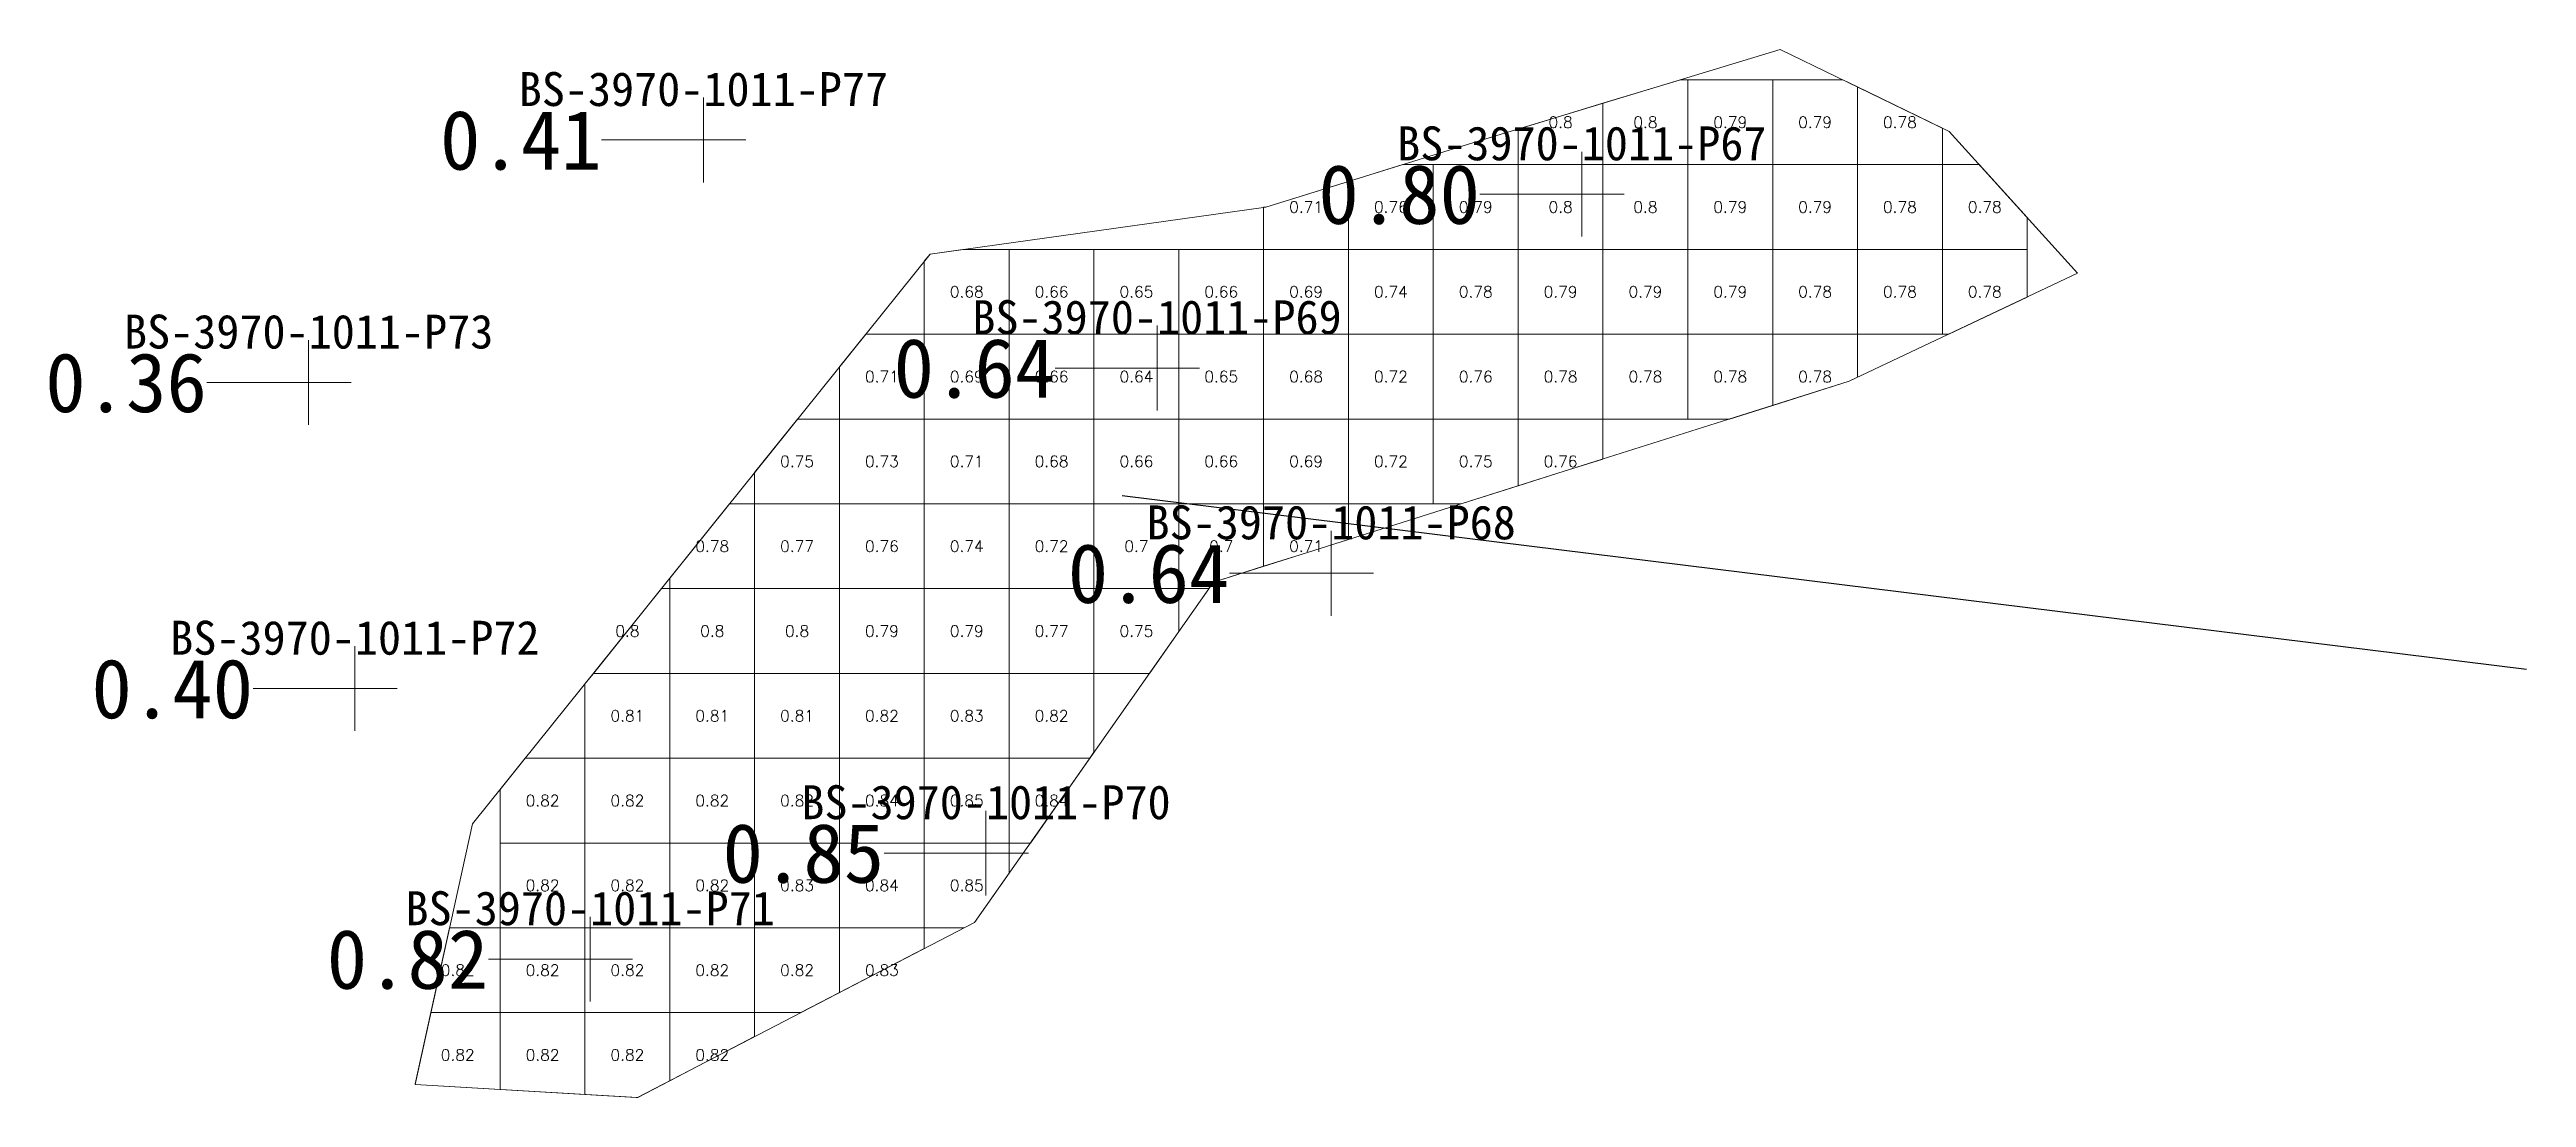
# Model space of a CAD drawing. Header units: inches. Extents: x 469757.4 to 469831.7, y 4349749.4 to 4349769.3.
# Drawn here: x 469784.46 to 469813.66, y 4349755.04 to 4349767.4 of the extents above; entities that cross this region are included whole.
import ezdxf
from ezdxf.enums import TextEntityAlignment as Align

# ---------------------------------------------------------------- set-up
doc = ezdxf.new("R2010")
doc.units = ezdxf.units.IN
doc.header["$MEASUREMENT"] = 0
for name, color, linetype, lineweight in [('孔口文字', 7, 'Continuous', 0), ('点', 7, 'Continuous', 0), ('爆区方格网', 7, 'Continuous', 0), ('线条', 7, 'Continuous', 0), ('钻孔', 7, 'Continuous', 0)]:
    doc.layers.add(name, color=color, linetype=linetype, lineweight=lineweight)
doc.styles.add('3dmine_textStyle_1', font='txt.shx', dxfattribs={"height": 1, "bigfont": 'gbcbig.shx'})
doc.styles.add('3dmine_textStyle_2', font='simsunb.ttf', dxfattribs={"height": 1})

msp = doc.modelspace()

# ---------------------------------------------------------------- texts
at = {"color": 4, "linetype": 'Continuous', "lineweight": 0, "true_color": 0x00ffff, "style": '3dmine_textStyle_1'}
for s, p in [('0.8', (469802.272, 4349766.539, 3972.33)), ('0.8', (469803.272, 4349766.539, 3972.33)), ('0.79', (469804.272, 4349766.539, 3972.33)), ('0.79', (469805.272, 4349766.539, 3972.33)), ('0.78', (469806.272, 4349766.539, 3972.33)), ('0.71', (469799.272, 4349765.539, 3972.33)), ('0.76', (469800.272, 4349765.539, 3972.33)), ('0.79', (469801.272, 4349765.539, 3972.33)), ('0.8', (469802.272, 4349765.539, 3972.33)), ('0.8', (469803.272, 4349765.539, 3972.33)), ('0.79', (469804.272, 4349765.539, 3972.33)), ('0.79', (469805.272, 4349765.539, 3972.33)), ('0.78', (469806.272, 4349765.539, 3972.33)), ('0.78', (469807.272, 4349765.539, 3972.33)), ('0.68', (469795.272, 4349764.539, 3972.33)), ('0.66', (469796.272, 4349764.539, 3972.33)), ('0.65', (469797.272, 4349764.539, 3972.33)), ('0.66', (469798.272, 4349764.539, 3972.33)), ('0.69', (469799.272, 4349764.539, 3972.33)), ('0.74', (469800.272, 4349764.539, 3972.33)), ('0.78', (469801.272, 4349764.539, 3972.33)), ('0.79', (469802.272, 4349764.539, 3972.33)), ('0.79', (469803.272, 4349764.539, 3972.33)), ('0.79', (469804.272, 4349764.539, 3972.33)), ('0.78', (469805.272, 4349764.539, 3972.33)), ('0.78', (469806.272, 4349764.539, 3972.33)), ('0.78', (469807.272, 4349764.539, 3972.33)), ('0.71', (469794.272, 4349763.539, 3972.33)), ('0.69', (469795.272, 4349763.539, 3972.33)), ('0.66', (469796.272, 4349763.539, 3972.33)), ('0.64', (469797.272, 4349763.539, 3972.33)), ('0.65', (469798.272, 4349763.539, 3972.33)), ('0.68', (469799.272, 4349763.539, 3972.33)), ('0.72', (469800.272, 4349763.539, 3972.33)), ('0.76', (469801.272, 4349763.539, 3972.33)), ('0.78', (469802.272, 4349763.539, 3972.33)), ('0.78', (469803.272, 4349763.539, 3972.33)), ('0.78', (469804.272, 4349763.539, 3972.33)), ('0.78', (469805.272, 4349763.539, 3972.33)), ('0.75', (469793.272, 4349762.539, 3972.33)), ('0.73', (469794.272, 4349762.539, 3972.33)), ('0.71', (469795.272, 4349762.539, 3972.33)), ('0.68', (469796.272, 4349762.539, 3972.33)), ('0.66', (469797.272, 4349762.539, 3972.33)), ('0.66', (469798.272, 4349762.539, 3972.33)), ('0.69', (469799.272, 4349762.539, 3972.33)), ('0.72', (469800.272, 4349762.539, 3972.33)), ('0.75', (469801.272, 4349762.539, 3972.33)), ('0.76', (469802.272, 4349762.539, 3972.33)), ('0.78', (469792.272, 4349761.539, 3972.33)), ('0.77', (469793.272, 4349761.539, 3972.33)), ('0.76', (469794.272, 4349761.539, 3972.33)), ('0.74', (469795.272, 4349761.539, 3972.33)), ('0.72', (469796.272, 4349761.539, 3972.33)), ('0.7', (469797.272, 4349761.539, 3972.33)), ('0.7', (469798.272, 4349761.539, 3972.33)), ('0.71', (469799.272, 4349761.539, 3972.33)), ('0.8', (469791.272, 4349760.539, 3972.33)), ('0.8', (469792.272, 4349760.539, 3972.33)), ('0.8', (469793.272, 4349760.539, 3972.33)), ('0.79', (469794.272, 4349760.539, 3972.33)), ('0.79', (469795.272, 4349760.539, 3972.33)), ('0.77', (469796.272, 4349760.539, 3972.33)), ('0.75', (469797.272, 4349760.539, 3972.33)), ('0.81', (469791.272, 4349759.539, 3972.33)), ('0.81', (469792.272, 4349759.539, 3972.33)), ('0.81', (469793.272, 4349759.539, 3972.33)), ('0.82', (469794.272, 4349759.539, 3972.33)), ('0.83', (469795.272, 4349759.539, 3972.33)), ('0.82', (469796.272, 4349759.539, 3972.33)), ('0.82', (469790.272, 4349758.539, 3972.33)), ('0.82', (469791.272, 4349758.539, 3972.33)), ('0.82', (469792.272, 4349758.539, 3972.33)), ('0.82', (469793.272, 4349758.539, 3972.33)), ('0.84', (469794.272, 4349758.539, 3972.33)), ('0.85', (469795.272, 4349758.539, 3972.33)), ('0.84', (469796.272, 4349758.539, 3972.33)), ('0.82', (469790.272, 4349757.539, 3972.33)), ('0.82', (469791.272, 4349757.539, 3972.33)), ('0.82', (469792.272, 4349757.539, 3972.33)), ('0.83', (469793.272, 4349757.539, 3972.33)), ('0.84', (469794.272, 4349757.539, 3972.33)), ('0.85', (469795.272, 4349757.539, 3972.33)), ('0.82', (469789.272, 4349756.539, 3972.33)), ('0.82', (469790.272, 4349756.539, 3972.33)), ('0.82', (469791.272, 4349756.539, 3972.33)), ('0.82', (469792.272, 4349756.539, 3972.33)), ('0.82', (469793.272, 4349756.539, 3972.33)), ('0.83', (469794.272, 4349756.539, 3972.33)), ('0.82', (469789.272, 4349755.539, 3972.33)), ('0.82', (469790.272, 4349755.539, 3972.33)), ('0.82', (469791.272, 4349755.539, 3972.33)), ('0.82', (469792.272, 4349755.539, 3972.33))]:
    msp.add_text(s, height=0.1333, dxfattribs=at).set_placement(p, align=Align.MIDDLE_CENTER)
at = {"layer": '孔口文字', "color": 138, "linetype": 'Continuous', "lineweight": 0, "true_color": 0x004c4c, "style": '3dmine_textStyle_2'}
for s, p in [('BS-3970-1011-P77', (469792.168, 4349766.73, 3972.64)), ('BS-3970-1011-P67', (469802.522, 4349766.09, 3972.91)), ('BS-3970-1011-P69', (469797.515, 4349764.04, 3972.88)), ('BS-3970-1011-P73', (469787.515, 4349763.87, 3972.32)), ('BS-3970-1011-P68', (469799.568, 4349761.62, 3972.97)), ('BS-3970-1011-P72', (469788.06, 4349760.26, 3972.25)), ('BS-3970-1011-P70', (469795.499, 4349758.32, 3972.69)), ('BS-3970-1011-P71', (469790.833, 4349757.07, 3972.33))]:
    msp.add_text(s, height=0.4, dxfattribs=at).set_placement(p, align=Align.CENTER)
at = {"layer": '钻孔', "color": 8, "linetype": 'Continuous', "lineweight": 0, "true_color": 0x808080, "style": '3dmine_textStyle_2'}
for s, p in [('0.41', (469790.968, 4349766.33, 3972.64)), ('0.36', (469786.315, 4349763.47, 3972.32)), ('0.40', (469786.86, 4349759.86, 3972.25))]:
    msp.add_text(s, height=0.7, dxfattribs=at).set_placement(p, align=Align.MIDDLE_RIGHT)
at = {"layer": '钻孔', "color": 4, "linetype": 'Continuous', "lineweight": 0, "true_color": 0x00ffff, "style": '3dmine_textStyle_2'}
for s, p in [('0.80', (469801.322, 4349765.69, 3972.91)), ('0.64', (469796.315, 4349763.64, 3972.88)), ('0.64', (469798.368, 4349761.22, 3972.97)), ('0.85', (469794.299, 4349757.92, 3972.69)), ('0.82', (469789.633, 4349756.67, 3972.33))]:
    msp.add_text(s, height=0.7, dxfattribs=at).set_placement(p, align=Align.MIDDLE_RIGHT)

# ---------------------------------------------------------------- hatches: boundary and pattern name
at = {"layer": '钻孔', "linetype": 'Continuous', "lineweight": 0, "true_color": 0x808080, "extrusion": (0, 1, 0)}
for points in [[(-469793.168, 3960.64), (-469792.168, 3960.64), (-469792.168, 3972.64), (-469793.168, 3972.64)], [(-469788.515, 3960.32), (-469787.515, 3960.32), (-469787.515, 3972.32), (-469788.515, 3972.32)], [(-469789.06, 3960.25), (-469788.06, 3960.25), (-469788.06, 3972.25), (-469789.06, 3972.25)]]:
    msp.add_hatch(color=8, dxfattribs=at).paths.add_polyline_path(points, flags=0)
at = {"layer": '钻孔', "linetype": 'Continuous', "lineweight": 0, "true_color": 0x00ffff, "extrusion": (0, 1, 0)}
for points in [[(-469803.522, 3960.91), (-469802.522, 3960.91), (-469802.522, 3972.91), (-469803.522, 3972.91)], [(-469798.515, 3960.88), (-469797.515, 3960.88), (-469797.515, 3972.88), (-469798.515, 3972.88)], [(-469800.568, 3960.97), (-469799.568, 3960.97), (-469799.568, 3972.97), (-469800.568, 3972.97)], [(-469796.499, 3960.69), (-469795.499, 3960.69), (-469795.499, 3972.69), (-469796.499, 3972.69)], [(-469791.833, 3960.33), (-469790.833, 3960.33), (-469790.833, 3972.33), (-469791.833, 3972.33)]]:
    msp.add_hatch(color=4, dxfattribs=at).paths.add_polyline_path(points, flags=0)

# ---------------------------------------------------------------- linework, layer by layer
msp.add_line((469797.106, 4349762.138), (469813.657, 4349760.088))
at = {"color": 4, "linetype": 'Continuous', "lineweight": 0, "true_color": 0x00ffff, "elevation": 3972.29}
msp.add_lwpolyline([(469789.446, 4349758.265), (469788.771, 4349755.193), (469791.392, 4349755.038), (469795.365, 4349757.103), (469798.18, 4349761.115), (469799.201, 4349761.438), (469802.316, 4349762.423), (469805.674, 4349763.484), (469808.366, 4349764.758), (469806.853, 4349766.431), (469804.861, 4349767.396), (469801.301, 4349766.314), (469798.797, 4349765.539), (469794.841, 4349764.985), (469789.446, 4349758.265), (469789.446, 4349758.265)], dxfattribs=at)
at = {"layer": '点', "color": 138, "linetype": 'Continuous', "lineweight": 0, "true_color": 0x004c4c}
for points, elevation in [([(469792.168, 4349765.83), (469792.168, 4349766.83)], 3972.64), ([(469792.668, 4349766.33), (469791.668, 4349766.33)], 3972.64), ([(469802.522, 4349765.19), (469802.522, 4349766.19)], 3972.91), ([(469803.022, 4349765.69), (469802.022, 4349765.69)], 3972.91), ([(469797.515, 4349763.14), (469797.515, 4349764.14)], 3972.88), ([(469787.515, 4349762.97), (469787.515, 4349763.97)], 3972.32), ([(469788.015, 4349763.47), (469787.015, 4349763.47)], 3972.32), ([(469798.015, 4349763.64), (469797.015, 4349763.64)], 3972.88), ([(469799.568, 4349760.72), (469799.568, 4349761.72)], 3972.97), ([(469800.068, 4349761.22), (469799.068, 4349761.22)], 3972.97), ([(469788.06, 4349759.36), (469788.06, 4349760.36)], 3972.25), ([(469788.56, 4349759.86), (469787.56, 4349759.86)], 3972.25), ([(469795.499, 4349757.42), (469795.499, 4349758.42)], 3972.69), ([(469795.999, 4349757.92), (469794.999, 4349757.92)], 3972.69), ([(469790.833, 4349756.17), (469790.833, 4349757.17)], 3972.33), ([(469791.333, 4349756.67), (469790.333, 4349756.67)], 3972.33)]:
    msp.add_lwpolyline(points, dxfattribs=dict(at, elevation=elevation))
at = {"layer": '爆区方格网', "color": 4, "linetype": 'Continuous', "lineweight": 0, "true_color": 0x00ffff, "elevation": 3972.33}
for points in [[(469803.772, 4349766.039), (469802.772, 4349766.039), (469802.772, 4349766.762), (469803.685, 4349767.039), (469803.772, 4349767.039), (469803.772, 4349766.039)], [(469804.772, 4349766.039), (469803.772, 4349766.039), (469803.772, 4349767.039), (469804.772, 4349767.039), (469804.772, 4349766.039)], [(469805.772, 4349766.955), (469805.772, 4349766.039), (469804.772, 4349766.039), (469804.772, 4349767.039), (469805.599, 4349767.039), (469805.772, 4349766.955)], [(469806.772, 4349766.47), (469806.772, 4349766.039), (469805.772, 4349766.039), (469805.772, 4349766.955), (469806.772, 4349766.47)], [(469802.772, 4349766.039), (469801.772, 4349766.039), (469801.772, 4349766.458), (469802.772, 4349766.762), (469802.772, 4349766.039)], [(469799.772, 4349765.039), (469798.772, 4349765.039), (469798.772, 4349765.536), (469798.797, 4349765.539), (469799.772, 4349765.841), (469799.772, 4349765.039)], [(469800.772, 4349765.039), (469799.772, 4349765.039), (469799.772, 4349765.841), (469800.412, 4349766.039), (469800.772, 4349766.039), (469800.772, 4349765.039)], [(469801.772, 4349765.039), (469800.772, 4349765.039), (469800.772, 4349766.039), (469801.772, 4349766.039), (469801.772, 4349765.039)], [(469802.772, 4349765.039), (469801.772, 4349765.039), (469801.772, 4349766.039), (469802.772, 4349766.039), (469802.772, 4349765.039)], [(469803.772, 4349765.039), (469802.772, 4349765.039), (469802.772, 4349766.039), (469803.772, 4349766.039), (469803.772, 4349765.039)], [(469804.772, 4349765.039), (469803.772, 4349765.039), (469803.772, 4349766.039), (469804.772, 4349766.039), (469804.772, 4349765.039)], [(469805.772, 4349765.039), (469804.772, 4349765.039), (469804.772, 4349766.039), (469805.772, 4349766.039), (469805.772, 4349765.039)], [(469806.772, 4349765.039), (469805.772, 4349765.039), (469805.772, 4349766.039), (469806.772, 4349766.039), (469806.772, 4349765.039)], [(469807.772, 4349765.414), (469807.772, 4349765.039), (469806.772, 4349765.039), (469806.772, 4349766.039), (469807.208, 4349766.039), (469807.772, 4349765.414)], [(469795.772, 4349764.039), (469794.772, 4349764.039), (469794.772, 4349764.899), (469794.841, 4349764.985), (469795.228, 4349765.039), (469795.772, 4349765.039), (469795.772, 4349764.039)], [(469796.772, 4349764.039), (469795.772, 4349764.039), (469795.772, 4349765.039), (469796.772, 4349765.039), (469796.772, 4349764.039)], [(469797.772, 4349764.039), (469796.772, 4349764.039), (469796.772, 4349765.039), (469797.772, 4349765.039), (469797.772, 4349764.039)], [(469798.772, 4349764.039), (469797.772, 4349764.039), (469797.772, 4349765.039), (469798.772, 4349765.039), (469798.772, 4349764.039)], [(469799.772, 4349764.039), (469798.772, 4349764.039), (469798.772, 4349765.039), (469799.772, 4349765.039), (469799.772, 4349764.039)], [(469800.772, 4349764.039), (469799.772, 4349764.039), (469799.772, 4349765.039), (469800.772, 4349765.039), (469800.772, 4349764.039)], [(469801.772, 4349764.039), (469800.772, 4349764.039), (469800.772, 4349765.039), (469801.772, 4349765.039), (469801.772, 4349764.039)], [(469802.772, 4349764.039), (469801.772, 4349764.039), (469801.772, 4349765.039), (469802.772, 4349765.039), (469802.772, 4349764.039)], [(469803.772, 4349764.039), (469802.772, 4349764.039), (469802.772, 4349765.039), (469803.772, 4349765.039), (469803.772, 4349764.039)], [(469804.772, 4349764.039), (469803.772, 4349764.039), (469803.772, 4349765.039), (469804.772, 4349765.039), (469804.772, 4349764.039)], [(469805.772, 4349764.039), (469804.772, 4349764.039), (469804.772, 4349765.039), (469805.772, 4349765.039), (469805.772, 4349764.039)], [(469806.772, 4349764.039), (469805.772, 4349764.039), (469805.772, 4349765.039), (469806.772, 4349765.039), (469806.772, 4349764.039)], [(469807.772, 4349764.477), (469806.847, 4349764.039), (469806.772, 4349764.039), (469806.772, 4349765.039), (469807.772, 4349765.039), (469807.772, 4349764.477)], [(469794.772, 4349763.039), (469793.772, 4349763.039), (469793.772, 4349763.654), (469794.082, 4349764.039), (469794.772, 4349764.039), (469794.772, 4349763.039)], [(469795.772, 4349763.039), (469794.772, 4349763.039), (469794.772, 4349764.039), (469795.772, 4349764.039), (469795.772, 4349763.039)], [(469796.772, 4349763.039), (469795.772, 4349763.039), (469795.772, 4349764.039), (469796.772, 4349764.039), (469796.772, 4349763.039)], [(469797.772, 4349763.039), (469796.772, 4349763.039), (469796.772, 4349764.039), (469797.772, 4349764.039), (469797.772, 4349763.039)], [(469798.772, 4349763.039), (469797.772, 4349763.039), (469797.772, 4349764.039), (469798.772, 4349764.039), (469798.772, 4349763.039)], [(469799.772, 4349763.039), (469798.772, 4349763.039), (469798.772, 4349764.039), (469799.772, 4349764.039), (469799.772, 4349763.039)], [(469800.772, 4349763.039), (469799.772, 4349763.039), (469799.772, 4349764.039), (469800.772, 4349764.039), (469800.772, 4349763.039)], [(469801.772, 4349763.039), (469800.772, 4349763.039), (469800.772, 4349764.039), (469801.772, 4349764.039), (469801.772, 4349763.039)], [(469802.772, 4349763.039), (469801.772, 4349763.039), (469801.772, 4349764.039), (469802.772, 4349764.039), (469802.772, 4349763.039)], [(469803.772, 4349763.039), (469802.772, 4349763.039), (469802.772, 4349764.039), (469803.772, 4349764.039), (469803.772, 4349763.039)], [(469804.772, 4349763.199), (469804.265, 4349763.039), (469803.772, 4349763.039), (469803.772, 4349764.039), (469804.772, 4349764.039), (469804.772, 4349763.199)], [(469805.772, 4349763.531), (469805.674, 4349763.484), (469804.772, 4349763.199), (469804.772, 4349764.039), (469805.772, 4349764.039), (469805.772, 4349763.531)], [(469793.772, 4349762.039), (469792.772, 4349762.039), (469792.772, 4349762.408), (469793.279, 4349763.039), (469793.772, 4349763.039), (469793.772, 4349762.039)], [(469794.772, 4349762.039), (469793.772, 4349762.039), (469793.772, 4349763.039), (469794.772, 4349763.039), (469794.772, 4349762.039)], [(469795.772, 4349762.039), (469794.772, 4349762.039), (469794.772, 4349763.039), (469795.772, 4349763.039), (469795.772, 4349762.039)], [(469796.772, 4349762.039), (469795.772, 4349762.039), (469795.772, 4349763.039), (469796.772, 4349763.039), (469796.772, 4349762.039)], [(469797.772, 4349762.039), (469796.772, 4349762.039), (469796.772, 4349763.039), (469797.772, 4349763.039), (469797.772, 4349762.039)], [(469798.772, 4349762.039), (469797.772, 4349762.039), (469797.772, 4349763.039), (469798.772, 4349763.039), (469798.772, 4349762.039)], [(469799.772, 4349762.039), (469798.772, 4349762.039), (469798.772, 4349763.039), (469799.772, 4349763.039), (469799.772, 4349762.039)], [(469800.772, 4349762.039), (469799.772, 4349762.039), (469799.772, 4349763.039), (469800.772, 4349763.039), (469800.772, 4349762.039)], [(469801.772, 4349762.251), (469801.102, 4349762.039), (469800.772, 4349762.039), (469800.772, 4349763.039), (469801.772, 4349763.039), (469801.772, 4349762.251)], [(469802.772, 4349762.567), (469802.316, 4349762.423), (469801.772, 4349762.251), (469801.772, 4349763.039), (469802.772, 4349763.039), (469802.772, 4349762.567)], [(469792.772, 4349761.039), (469791.772, 4349761.039), (469791.772, 4349761.163), (469792.476, 4349762.039), (469792.772, 4349762.039), (469792.772, 4349761.039)], [(469793.772, 4349761.039), (469792.772, 4349761.039), (469792.772, 4349762.039), (469793.772, 4349762.039), (469793.772, 4349761.039)], [(469794.772, 4349761.039), (469793.772, 4349761.039), (469793.772, 4349762.039), (469794.772, 4349762.039), (469794.772, 4349761.039)], [(469795.772, 4349761.039), (469794.772, 4349761.039), (469794.772, 4349762.039), (469795.772, 4349762.039), (469795.772, 4349761.039)], [(469796.772, 4349761.039), (469795.772, 4349761.039), (469795.772, 4349762.039), (469796.772, 4349762.039), (469796.772, 4349761.039)], [(469797.772, 4349761.039), (469796.772, 4349761.039), (469796.772, 4349762.039), (469797.772, 4349762.039), (469797.772, 4349761.039)], [(469798.772, 4349761.303), (469798.18, 4349761.115), (469798.126, 4349761.039), (469797.772, 4349761.039), (469797.772, 4349762.039), (469798.772, 4349762.039), (469798.772, 4349761.303)], [(469799.772, 4349761.619), (469799.201, 4349761.438), (469798.772, 4349761.303), (469798.772, 4349762.039), (469799.772, 4349762.039), (469799.772, 4349761.619)], [(469791.772, 4349760.039), (469790.871, 4349760.039), (469791.673, 4349761.039), (469791.772, 4349761.039), (469791.772, 4349760.039)], [(469792.772, 4349760.039), (469791.772, 4349760.039), (469791.772, 4349761.039), (469792.772, 4349761.039), (469792.772, 4349760.039)], [(469793.772, 4349760.039), (469792.772, 4349760.039), (469792.772, 4349761.039), (469793.772, 4349761.039), (469793.772, 4349760.039)], [(469794.772, 4349760.039), (469793.772, 4349760.039), (469793.772, 4349761.039), (469794.772, 4349761.039), (469794.772, 4349760.039)], [(469795.772, 4349760.039), (469794.772, 4349760.039), (469794.772, 4349761.039), (469795.772, 4349761.039), (469795.772, 4349760.039)], [(469796.772, 4349760.039), (469795.772, 4349760.039), (469795.772, 4349761.039), (469796.772, 4349761.039), (469796.772, 4349760.039)], [(469797.772, 4349760.535), (469797.425, 4349760.039), (469796.772, 4349760.039), (469796.772, 4349761.039), (469797.772, 4349761.039), (469797.772, 4349760.535)], [(469791.772, 4349759.039), (469790.772, 4349759.039), (469790.772, 4349759.917), (469790.871, 4349760.039), (469791.772, 4349760.039), (469791.772, 4349759.039)], [(469792.772, 4349759.039), (469791.772, 4349759.039), (469791.772, 4349760.039), (469792.772, 4349760.039), (469792.772, 4349759.039)], [(469793.772, 4349759.039), (469792.772, 4349759.039), (469792.772, 4349760.039), (469793.772, 4349760.039), (469793.772, 4349759.039)], [(469794.772, 4349759.039), (469793.772, 4349759.039), (469793.772, 4349760.039), (469794.772, 4349760.039), (469794.772, 4349759.039)], [(469795.772, 4349759.039), (469794.772, 4349759.039), (469794.772, 4349760.039), (469795.772, 4349760.039), (469795.772, 4349759.039)], [(469796.772, 4349759.109), (469796.724, 4349759.039), (469795.772, 4349759.039), (469795.772, 4349760.039), (469796.772, 4349760.039), (469796.772, 4349759.109)], [(469790.772, 4349758.039), (469789.772, 4349758.039), (469789.772, 4349758.671), (469790.068, 4349759.039), (469790.772, 4349759.039), (469790.772, 4349758.039)], [(469791.772, 4349758.039), (469790.772, 4349758.039), (469790.772, 4349759.039), (469791.772, 4349759.039), (469791.772, 4349758.039)], [(469792.772, 4349758.039), (469791.772, 4349758.039), (469791.772, 4349759.039), (469792.772, 4349759.039), (469792.772, 4349758.039)], [(469793.772, 4349758.039), (469792.772, 4349758.039), (469792.772, 4349759.039), (469793.772, 4349759.039), (469793.772, 4349758.039)], [(469794.772, 4349758.039), (469793.772, 4349758.039), (469793.772, 4349759.039), (469794.772, 4349759.039), (469794.772, 4349758.039)], [(469795.772, 4349758.039), (469794.772, 4349758.039), (469794.772, 4349759.039), (469795.772, 4349759.039), (469795.772, 4349758.039)], [(469796.022, 4349758.039), (469795.772, 4349758.039), (469795.772, 4349759.039), (469796.724, 4349759.039), (469796.022, 4349758.039)], [(469790.772, 4349757.039), (469789.772, 4349757.039), (469789.772, 4349758.039), (469790.772, 4349758.039), (469790.772, 4349757.039)], [(469791.772, 4349757.039), (469790.772, 4349757.039), (469790.772, 4349758.039), (469791.772, 4349758.039), (469791.772, 4349757.039)], [(469792.772, 4349757.039), (469791.772, 4349757.039), (469791.772, 4349758.039), (469792.772, 4349758.039), (469792.772, 4349757.039)], [(469793.772, 4349757.039), (469792.772, 4349757.039), (469792.772, 4349758.039), (469793.772, 4349758.039), (469793.772, 4349757.039)], [(469794.772, 4349757.039), (469793.772, 4349757.039), (469793.772, 4349758.039), (469794.772, 4349758.039), (469794.772, 4349757.039)], [(469795.772, 4349757.683), (469795.365, 4349757.103), (469795.243, 4349757.039), (469794.772, 4349757.039), (469794.772, 4349758.039), (469795.772, 4349758.039), (469795.772, 4349757.683)], [(469789.772, 4349756.039), (469788.957, 4349756.039), (469789.177, 4349757.039), (469789.772, 4349757.039), (469789.772, 4349756.039)], [(469790.772, 4349756.039), (469789.772, 4349756.039), (469789.772, 4349757.039), (469790.772, 4349757.039), (469790.772, 4349756.039)], [(469791.772, 4349756.039), (469790.772, 4349756.039), (469790.772, 4349757.039), (469791.772, 4349757.039), (469791.772, 4349756.039)], [(469792.772, 4349756.039), (469791.772, 4349756.039), (469791.772, 4349757.039), (469792.772, 4349757.039), (469792.772, 4349756.039)], [(469793.772, 4349756.275), (469793.318, 4349756.039), (469792.772, 4349756.039), (469792.772, 4349757.039), (469793.772, 4349757.039), (469793.772, 4349756.275)], [(469794.772, 4349756.795), (469793.772, 4349756.275), (469793.772, 4349757.039), (469794.772, 4349757.039), (469794.772, 4349756.795)], [(469789.772, 4349755.134), (469788.772, 4349755.193), (469788.772, 4349755.198), (469788.957, 4349756.039), (469789.772, 4349756.039), (469789.772, 4349755.134)], [(469790.772, 4349755.075), (469789.772, 4349755.134), (469789.772, 4349756.039), (469790.772, 4349756.039), (469790.772, 4349755.075)], [(469791.772, 4349755.236), (469791.394, 4349755.039), (469791.375, 4349755.039), (469790.772, 4349755.075), (469790.772, 4349756.039), (469791.772, 4349756.039), (469791.772, 4349755.236)], [(469792.772, 4349755.756), (469791.772, 4349755.236), (469791.772, 4349756.039), (469792.772, 4349756.039), (469792.772, 4349755.756)]]:
    msp.add_lwpolyline(points, dxfattribs=at)
at = {"layer": '线条', "color": 138, "linetype": 'Continuous', "lineweight": 0, "true_color": 0x004c4c}
for points, elevation in [([(469792.168, 4349766.33), (469792.168, 4349766.33), (469792.168, 4349766.33)], 3972.64), ([(469802.522, 4349765.69), (469802.522, 4349765.69), (469802.522, 4349765.69)], 3972.91), ([(469787.515, 4349763.47), (469787.515, 4349763.47), (469787.515, 4349763.47)], 3972.32), ([(469797.515, 4349763.64), (469797.515, 4349763.64), (469797.515, 4349763.64)], 3972.88), ([(469799.568, 4349761.22), (469799.568, 4349761.22), (469799.568, 4349761.22)], 3972.97), ([(469788.06, 4349759.86), (469788.06, 4349759.86), (469788.06, 4349759.86)], 3972.25), ([(469795.499, 4349757.92), (469795.499, 4349757.92), (469795.499, 4349757.92)], 3972.69), ([(469790.833, 4349756.67), (469790.833, 4349756.67), (469790.833, 4349756.67)], 3972.33)]:
    msp.add_lwpolyline(points, dxfattribs=dict(at, elevation=elevation))
at = {"layer": '钻孔', "color": 8, "linetype": 'Continuous', "lineweight": 0, "true_color": 0x808080}
for points, elevation in [([(469792.168, 4349766.33), (469790.968, 4349766.33)], 3972.64), ([(469792.168, 4349766.33), (469790.968, 4349766.33)], 3960.64), ([(469787.515, 4349763.47), (469786.315, 4349763.47)], 3972.32), ([(469787.515, 4349763.47), (469786.315, 4349763.47)], 3960.32), ([(469788.06, 4349759.86), (469786.86, 4349759.86)], 3972.25), ([(469788.06, 4349759.86), (469786.86, 4349759.86)], 3960.25)]:
    msp.add_lwpolyline(points, dxfattribs=dict(at, elevation=elevation))
at = {"layer": '钻孔', "color": 4, "linetype": 'Continuous', "lineweight": 0, "true_color": 0x00ffff}
for points, elevation in [([(469802.522, 4349765.69), (469801.322, 4349765.69)], 3972.91), ([(469802.522, 4349765.69), (469801.322, 4349765.69)], 3960.91), ([(469797.515, 4349763.64), (469796.315, 4349763.64)], 3972.88), ([(469797.515, 4349763.64), (469796.315, 4349763.64)], 3960.88), ([(469799.568, 4349761.22), (469798.368, 4349761.22)], 3972.97), ([(469799.568, 4349761.22), (469798.368, 4349761.22)], 3960.97), ([(469795.499, 4349757.92), (469794.299, 4349757.92)], 3972.69), ([(469795.499, 4349757.92), (469794.299, 4349757.92)], 3960.69), ([(469790.833, 4349756.67), (469789.633, 4349756.67)], 3972.33), ([(469790.833, 4349756.67), (469789.633, 4349756.67)], 3960.33)]:
    msp.add_lwpolyline(points, dxfattribs=dict(at, elevation=elevation))

msp.set_redraw_order([(e.dxf.handle, doc.entitydb.next_handle()) for e in msp.query("TEXT MTEXT ATTDEF DIMENSION ARC_DIMENSION")])  # texts and dimensions are drawn at this point

doc.saveas('drawing.dxf')
